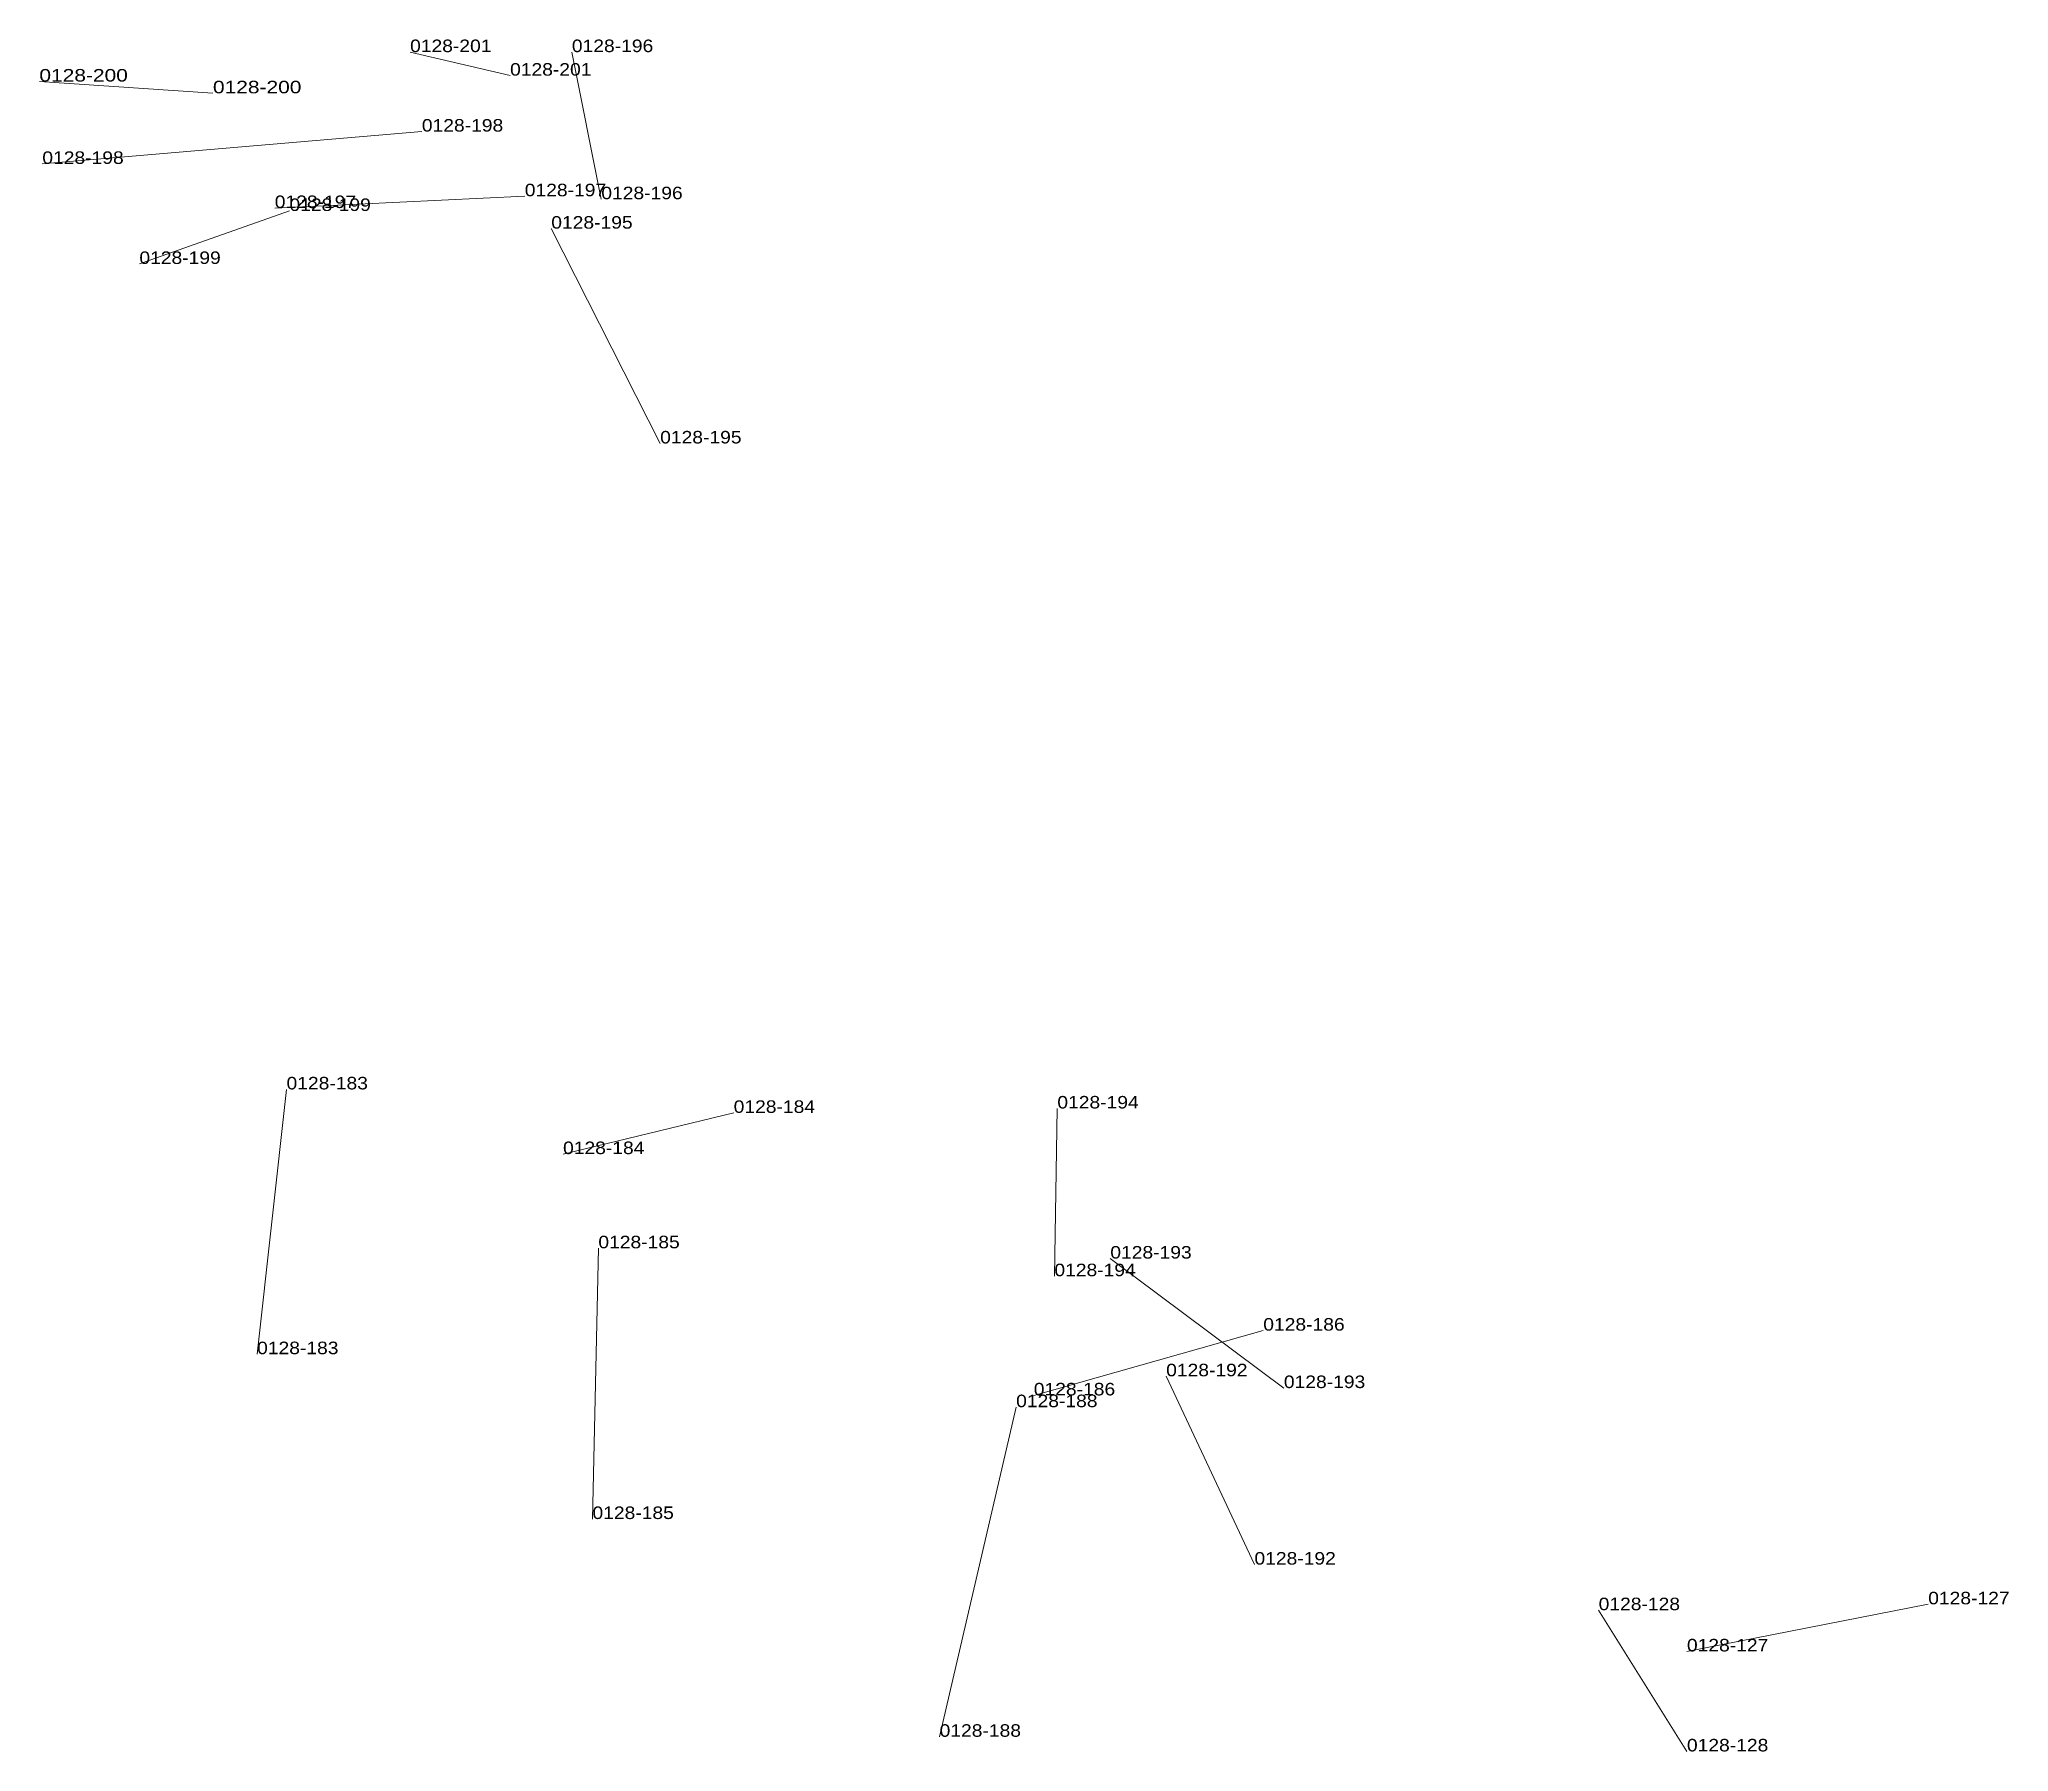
# Model space of a CAD drawing. Header units: metres. Extents: x 571156 to 607184, y 703608 to 727431.
# Drawn here: x 603302 to 603616.5, y 723840.6 to 724114 of the extents above; entities that cross this region are included whole.
import ezdxf

# ---------------------------------------------------------------- set-up
doc = ezdxf.new("R2010")
doc.units = ezdxf.units.M
doc.header["$LTSCALE"] = 0.8
doc.layers.add('60', color=7, linetype='Continuous', lineweight=13)
doc.layers.add('61', color=7, linetype='Continuous')

msp = doc.modelspace()

# ---------------------------------------------------------------- texts
at = {"layer": '60'}
for s, width, p in [('0128-196', 1.15, (603387.05, 724112)), ('0128-200', 1.25, (603302.01, 724107.3)), ('0128-201', 1.15, (603377.18, 724108.24)), ('0128-198', 1.15, (603302.48, 724094.15)), ('0128-197', 1.15, (603339.6, 724087.1)), ('0128-195', 1.15, (603383.76, 724083.81)), ('0128-199', 1.15, (603317.98, 724078.17)), ('0128-183', 1.15, (603341.48, 723946.37)), ('0128-184', 1.15, (603412.89, 723942.62)), ('0128-193', 1.15, (603473.04, 723919.36)), ('0128-194', 1.15, (603464.11, 723916.54)), ('0128-186', 1.15, (603497.47, 723907.85)), ('0128-192', 1.15, (603481.96, 723900.56)), ('0128-188', 1.15, (603458, 723895.63)), ('0128-185', 1.15, (603390.34, 723877.77)), ('0128-128', 1.15, (603551.03, 723863.21)), ('0128-127', 1.15, (603565.13, 723856.63))]:
    msp.add_text(s, height=2, dxfattribs=dict(at, width=width)).set_placement(p)
at = {"layer": '61'}
for s, width, p in [('0128-201', 1.15, (603361.21, 724112)), ('0128-200', 1.25, (603329.73, 724105.42)), ('0128-198', 1.15, (603363.09, 724099.31)), ('0128-197', 1.15, (603379.53, 724088.98)), ('0128-196', 1.15, (603391.75, 724088.51)), ('0128-199', 1.15, (603341.95, 724086.63)), ('0128-195', 1.15, (603401.15, 724049.51)), ('0128-194', 1.15, (603464.58, 723943.32)), ('0128-184', 1.15, (603385.64, 723936.04)), ('0128-185', 1.15, (603391.28, 723921)), ('0128-183', 1.15, (603336.78, 723904.09)), ('0128-193', 1.15, (603500.76, 723898.68)), ('0128-186', 1.15, (603460.82, 723897.51)), ('0128-192', 1.15, (603496.06, 723870.49)), ('0128-127', 1.15, (603603.66, 723864.15)), ('0128-188', 1.15, (603445.78, 723843)), ('0128-128', 1.15, (603565.13, 723840.66))]:
    msp.add_text(s, height=2, dxfattribs=dict(at, width=width)).set_placement(p)

# ---------------------------------------------------------------- linework, layer by layer
at = {"layer": '60'}
for p, q in [((603361.21, 724112), (603377.18, 724108.24)), ((603391.75, 724088.51), (603387.05, 724112)), ((603329.73, 724105.42), (603302.01, 724107.3)), ((603363.09, 724099.31), (603302.48, 724094.15)), ((603341.95, 724086.63), (603317.98, 724078.17)), ((603379.53, 724088.98), (603339.6, 724087.1)), ((603401.15, 724049.51), (603383.76, 724083.81)), ((603336.78, 723904.09), (603341.48, 723946.37)), ((603385.64, 723936.04), (603412.89, 723942.62)), ((603464.58, 723943.32), (603464.11, 723916.54)), ((603391.28, 723921), (603390.34, 723877.77)), ((603500.76, 723898.68), (603473.04, 723919.36)), ((603460.82, 723897.51), (603497.47, 723907.85)), ((603496.06, 723870.49), (603481.96, 723900.56)), ((603445.78, 723843), (603458, 723895.63)), ((603565.13, 723840.66), (603551.03, 723863.21)), ((603603.66, 723864.15), (603565.13, 723856.63))]:
    msp.add_line(p, q, dxfattribs=at)

msp.set_redraw_order([(e.dxf.handle, doc.entitydb.next_handle()) for e in msp.query("TEXT MTEXT ATTDEF DIMENSION ARC_DIMENSION")])  # texts and dimensions are drawn at this point

doc.saveas('drawing.dxf')
